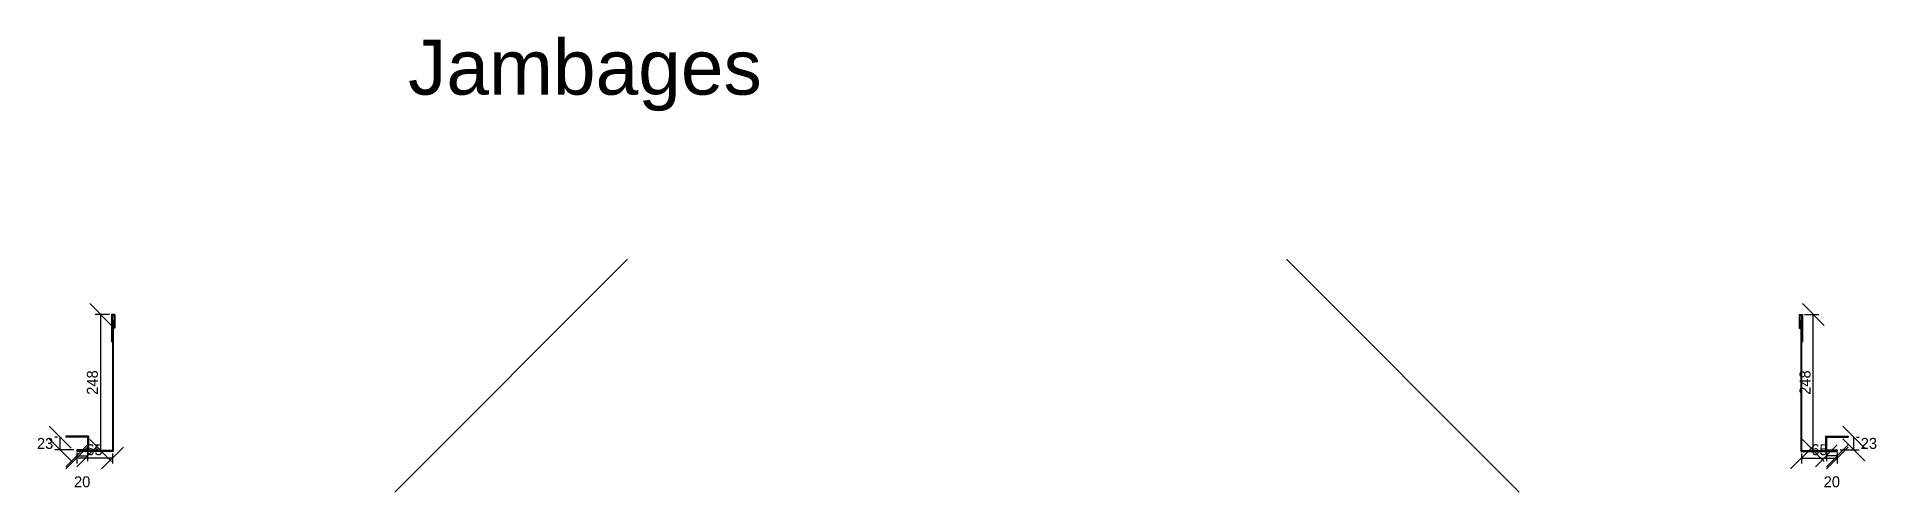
# Model space of a CAD drawing. Header units: millimetres. Extents: x -676 to 20580, y -6551 to 5193.
# Drawn here: x -676 to 2676, y -1724 to -895 of the extents above; entities that cross this region are included whole.
import ezdxf

# ---------------------------------------------------------------- set-up
doc = ezdxf.new("R2010")
doc.units = ezdxf.units.MM
doc.layers.get('0').update_dxf_attribs({"lineweight": 25, "true_color": 0xffffff})
doc.layers.get('Defpoints').update_dxf_attribs({"true_color": 0xffffff})
doc.layers.add('0 ... Joues', color=178, linetype='Continuous', lineweight=25, true_color=0x000000)
doc.layers.add('Cotes', color=4, linetype='Continuous', lineweight=25, true_color=0x00ffff)
doc.styles.add('QCADDimTextStyle', font='txt')
doc.styles.add('textstyle12', font='')
doc.styles.get('textstyle12').set_extended_font_data('Liberation Sans')
doc.dimstyles.new('QCADDimStyle', dxfattribs={"dimtxt": 20, "dimasz": 20, "dimexe": 10, "dimexo": 5, "dimgap": 5, "dimtad": 1, "dimtoh": 1, "dimdec": 4, "dimzin": 0, "dimdsep": 46, "dimtxsty": 'QCADDimTextStyle', "dimcen": 0.09, "dimadec": 0, "dimazin": 0, "dimtfac": 1, "dimtdec": 4, "dimtofl": 0, "dimtmove": 0, "dimatfit": 3, "dimfxl": 1, "dimtolj": 1, "dimtzin": 0, "dimarcsym": 0})

msp = doc.modelspace()

# ---------------------------------------------------------------- texts
at = {"insert": (0, -900), "char_height": 100, "attachment_point": 1, "style": 'textstyle12'}
msp.add_mtext('Jambages', dxfattribs=at)

# ---------------------------------------------------------------- blocks, each defined once
blk = doc.blocks.new('JoueEstBaie_VueDessus')
at = {"layer": '0 ... Joues'}
for p, q in [((-4.5, 248), (1.5, 248)), ((-4.5, 248), (-4.5, 223)), ((-3, 246.5), (0, 246.5)), ((-3, 246.5), (-3, 224.5)), ((-1.5, 236.5), (-3, 236.5)), ((-1.5, 236.5), (0, 236.5)), ((-1.5, 236.5), (-1.5, -1.5)), ((0, 246.5), (0, 0)), ((1.5, 248), (1.5, 198)), ((-4.5, 223), (-1.5, 223)), ((0, 198), (1.5, 198)), ((0, 0), (63.5, 0)), ((43.5, 26), (43.5, 0)), ((43.5, 26), (85, 26)), ((45, 24.5), (45, 1.5)), ((45, 24.5), (85, 24.5)), ((45, 1.5), (65, 1.5)), ((65, 1.5), (65, -1.5)), ((85, 26), (85, 24.5)), ((-1.5, -1.5), (65, -1.5))]:
    blk.add_line(p, q, dxfattribs=at)
blk = doc.blocks.new('*D22')
at = {"layer": 'Cotes', "color": 0, "lineweight": -2}
for p, q in [((2653.7, -1644), (2613.7, -1604)), ((2613.7, -1627), (2653.7, -1667)), ((2633.7, -1647), (2633.7, -1624)), ((2638.7, -1624), (2643.7, -1624)), ((2608.7, -1647), (2643.7, -1647))]:
    blk.add_line(p, q, dxfattribs=at)
at = {"layer": 'Defpoints', "color": 0}
for p in [(2633.7, -1624), (2633.7, -1624), (2603.7, -1647)]:
    blk.add_point(p, dxfattribs=at)
at = {"layer": 'Cotes', "color": 0, "insert": (2661.2, -1635.5), "char_height": 20, "attachment_point": 5, "style": 'QCADDimTextStyle'}
blk.add_mtext('\\A1;23', dxfattribs=at)
blk = doc.blocks.new('*D23')
at = {"layer": 'Cotes', "color": 0, "lineweight": -2}
for p, q in [((2580, -1420.5), (2540, -1380.5)), ((2543.7, -1400.5), (2570, -1400.5)), ((2560, -1648.5), (2560, -1400.5)), ((2540, -1628.5), (2580, -1668.5)), ((2543.7, -1648.5), (2570, -1648.5))]:
    blk.add_line(p, q, dxfattribs=at)
at = {"layer": 'Defpoints', "color": 0}
for p in [(2538.7, -1400.5), (2560, -1400.5), (2538.7, -1648.5)]:
    blk.add_point(p, dxfattribs=at)
at = {"layer": 'Cotes', "color": 0, "insert": (2545, -1524.5), "char_height": 20, "attachment_point": 5, "rotation": 90, "style": 'QCADDimTextStyle'}
blk.add_mtext('\\A1;248', dxfattribs=at)
blk = doc.blocks.new('*D24')
at = {"layer": 'Cotes', "color": 0, "lineweight": -2}
for p, q in [((2558.7, -1642), (2518.7, -1682)), ((2583.7, -1682), (2623.7, -1642)), ((2538.7, -1653.5), (2538.7, -1672)), ((2538.7, -1662), (2603.7, -1662)), ((2603.7, -1655), (2603.7, -1672))]:
    blk.add_line(p, q, dxfattribs=at)
at = {"layer": 'Defpoints', "color": 0}
for p in [(2538.7, -1648.5), (2603.7, -1650), (2603.7, -1662)]:
    blk.add_point(p, dxfattribs=at)
at = {"layer": 'Cotes', "color": 0, "insert": (2571.2, -1647), "char_height": 20, "attachment_point": 5, "style": 'QCADDimTextStyle'}
blk.add_mtext('\\A1;65', dxfattribs=at)
blk = doc.blocks.new('*D25')
at = {"layer": 'Cotes', "color": 0, "lineweight": -2}
for p, q in [((2603.7, -1638), (2563.7, -1678)), ((2583.7, -1678), (2623.7, -1638)), ((2583.7, -1652), (2583.7, -1668)), ((2603.7, -1658), (2583.7, -1658)), ((2603.7, -1652), (2603.7, -1668))]:
    blk.add_line(p, q, dxfattribs=at)
at = {"layer": 'Defpoints', "color": 0}
for p in [(2583.7, -1647), (2583.7, -1658), (2603.7, -1647)]:
    blk.add_point(p, dxfattribs=at)
at = {"layer": 'Cotes', "color": 0, "insert": (2593.7, -1705.5), "char_height": 20, "attachment_point": 5, "style": 'QCADDimTextStyle'}
blk.add_mtext('\\A1;20', dxfattribs=at)
blk = doc.blocks.new('*D29')
at = {"layer": 'Cotes', "color": 0, "lineweight": -2}
for p, q in [((-583.7, -1642), (-623.7, -1682)), ((-558.7, -1682), (-518.7, -1642)), ((-603.7, -1655), (-603.7, -1672)), ((-538.7, -1662), (-603.7, -1662)), ((-538.7, -1653.5), (-538.7, -1672))]:
    blk.add_line(p, q, dxfattribs=at)
at = {"layer": 'Defpoints', "color": 0}
for p in [(-603.7, -1650), (-603.7, -1662), (-538.7, -1648.5)]:
    blk.add_point(p, dxfattribs=at)
at = {"layer": 'Cotes', "color": 0, "insert": (-571.2, -1647), "char_height": 20, "attachment_point": 5, "style": 'QCADDimTextStyle'}
blk.add_mtext('\\A1;65', dxfattribs=at)
blk = doc.blocks.new('*D30')
at = {"layer": 'Cotes', "color": 0, "lineweight": -2}
for p, q in [((-583.7, -1638), (-623.7, -1678)), ((-603.7, -1678), (-563.7, -1638)), ((-603.7, -1652), (-603.7, -1668)), ((-603.7, -1658), (-583.7, -1658)), ((-583.7, -1652), (-583.7, -1668))]:
    blk.add_line(p, q, dxfattribs=at)
at = {"layer": 'Defpoints', "color": 0}
for p in [(-603.7, -1647), (-583.7, -1647), (-583.7, -1658)]:
    blk.add_point(p, dxfattribs=at)
at = {"layer": 'Cotes', "color": 0, "insert": (-593.7, -1705.5), "char_height": 20, "attachment_point": 5, "style": 'QCADDimTextStyle'}
blk.add_mtext('\\A1;20', dxfattribs=at)
blk = doc.blocks.new('*D33')
at = {"layer": 'Cotes', "color": 0, "lineweight": -2}
for p, q in [((-613.7, -1644), (-653.7, -1604)), ((-653.7, -1627), (-613.7, -1667)), ((-638.7, -1624), (-643.7, -1624)), ((-633.7, -1647), (-633.7, -1624)), ((-608.7, -1647), (-643.7, -1647))]:
    blk.add_line(p, q, dxfattribs=at)
at = {"layer": 'Defpoints', "color": 0}
for p in [(-633.7, -1624), (-633.7, -1624), (-603.7, -1647)]:
    blk.add_point(p, dxfattribs=at)
at = {"layer": 'Cotes', "color": 0, "insert": (-661.2, -1635.5), "char_height": 20, "attachment_point": 5, "style": 'QCADDimTextStyle'}
blk.add_mtext('\\A1;23', dxfattribs=at)
blk = doc.blocks.new('*D35')
at = {"layer": 'Cotes', "color": 0, "lineweight": -2}
for p, q in [((-540, -1420.5), (-580, -1380.5)), ((-543.7, -1400.5), (-570, -1400.5)), ((-560, -1648.5), (-560, -1400.5)), ((-580, -1628.5), (-540, -1668.5)), ((-543.7, -1648.5), (-570, -1648.5))]:
    blk.add_line(p, q, dxfattribs=at)
at = {"layer": 'Defpoints', "color": 0}
for p in [(-560, -1400.5), (-538.7, -1400.5), (-538.7, -1648.5)]:
    blk.add_point(p, dxfattribs=at)
at = {"layer": 'Cotes', "color": 0, "insert": (-575, -1524.5), "char_height": 20, "attachment_point": 5, "rotation": 90, "style": 'QCADDimTextStyle'}
blk.add_mtext('\\A1;248', dxfattribs=at)

# ---------------------------------------------------------------- dimensions: what is measured, and where the dimension line sits
at = {"layer": 'Cotes'}
for base, p1, p2, angle, picture, middle in [((-560, -1400.5), (-538.7, -1648.5), (-538.7, -1400.5), 90, '*D35', (-575, -1524.5)), ((2560, -1400.5), (2538.7, -1648.5), (2538.7, -1400.5), 90, '*D23', (2545, -1524.5)), ((-633.7, -1624), (-603.7, -1647), (-633.7, -1624), 90, '*D33', (-661.2, -1635.5)), ((2633.7, -1624), (2603.7, -1647), (2633.7, -1624), 90, '*D22', (2661.2, -1635.5)), ((-603.7, -1662), (-538.7, -1648.5), (-603.7, -1650), 180, '*D29', (-571.2, -1647)), ((-583.7, -1658), (-603.7, -1647), (-583.7, -1647), 180, '*D30', (-593.7, -1705.5))]:
    dim = msp.add_linear_dim(base=base, p1=p1, p2=p2, angle=angle, dimstyle='QCADDimStyle', override={"dimtxt": 20, "dimasz": 20, "dimexe": 10, "dimexo": 5, "dimgap": 5, "dimdec": 1, "dimzin": 8, "dimtsz": 20, "dimclrd": 0, "dimclre": 0, "dimclrt": 0, "dimadec": 1, "dimazin": 2, "dimtmove": 2}, dxfattribs=at)
    dim.commit()
    dim.dimension.update_dxf_attribs({"geometry": picture, "text_midpoint": middle})
for base, p1, p2, picture, middle in [((2603.7, -1662), (2538.7, -1648.5), (2603.7, -1650), '*D24', (2571.2, -1647)), ((2583.7, -1658), (2603.7, -1647), (2583.7, -1647), '*D25', (2593.7, -1705.5))]:
    dim = msp.add_linear_dim(base=base, p1=p1, p2=p2, dimstyle='QCADDimStyle', override={"dimtxt": 20, "dimasz": 20, "dimexe": 10, "dimexo": 5, "dimgap": 5, "dimdec": 1, "dimzin": 8, "dimtsz": 20, "dimclrd": 0, "dimclre": 0, "dimclrt": 0, "dimadec": 1, "dimazin": 2, "dimtmove": 2}, dxfattribs=at)
    dim.commit()
    dim.dimension.update_dxf_attribs({"geometry": picture, "text_midpoint": middle})

# ---------------------------------------------------------------- linework, layer by layer
for p, q in [((400, -1300), (-24.26, -1724.26)), ((1600, -1300), (2024.26, -1724.26))]:
    msp.add_line(p, q)

# ---------------------------------------------------------------- block references
at = {"layer": '0 ... Joues', "yscale": -1, "rotation": 180}
msp.add_blockref('JoueEstBaie_VueDessus', (-538.7, -1648.5), dxfattribs=at)
at = {"layer": '0 ... Joues'}
msp.add_blockref('JoueEstBaie_VueDessus', (2538.7, -1648.5), dxfattribs=at)

msp.set_redraw_order([(e.dxf.handle, doc.entitydb.next_handle()) for e in msp.query("TEXT MTEXT ATTDEF DIMENSION ARC_DIMENSION")])  # texts and dimensions are drawn at this point

doc.saveas('drawing.dxf')
